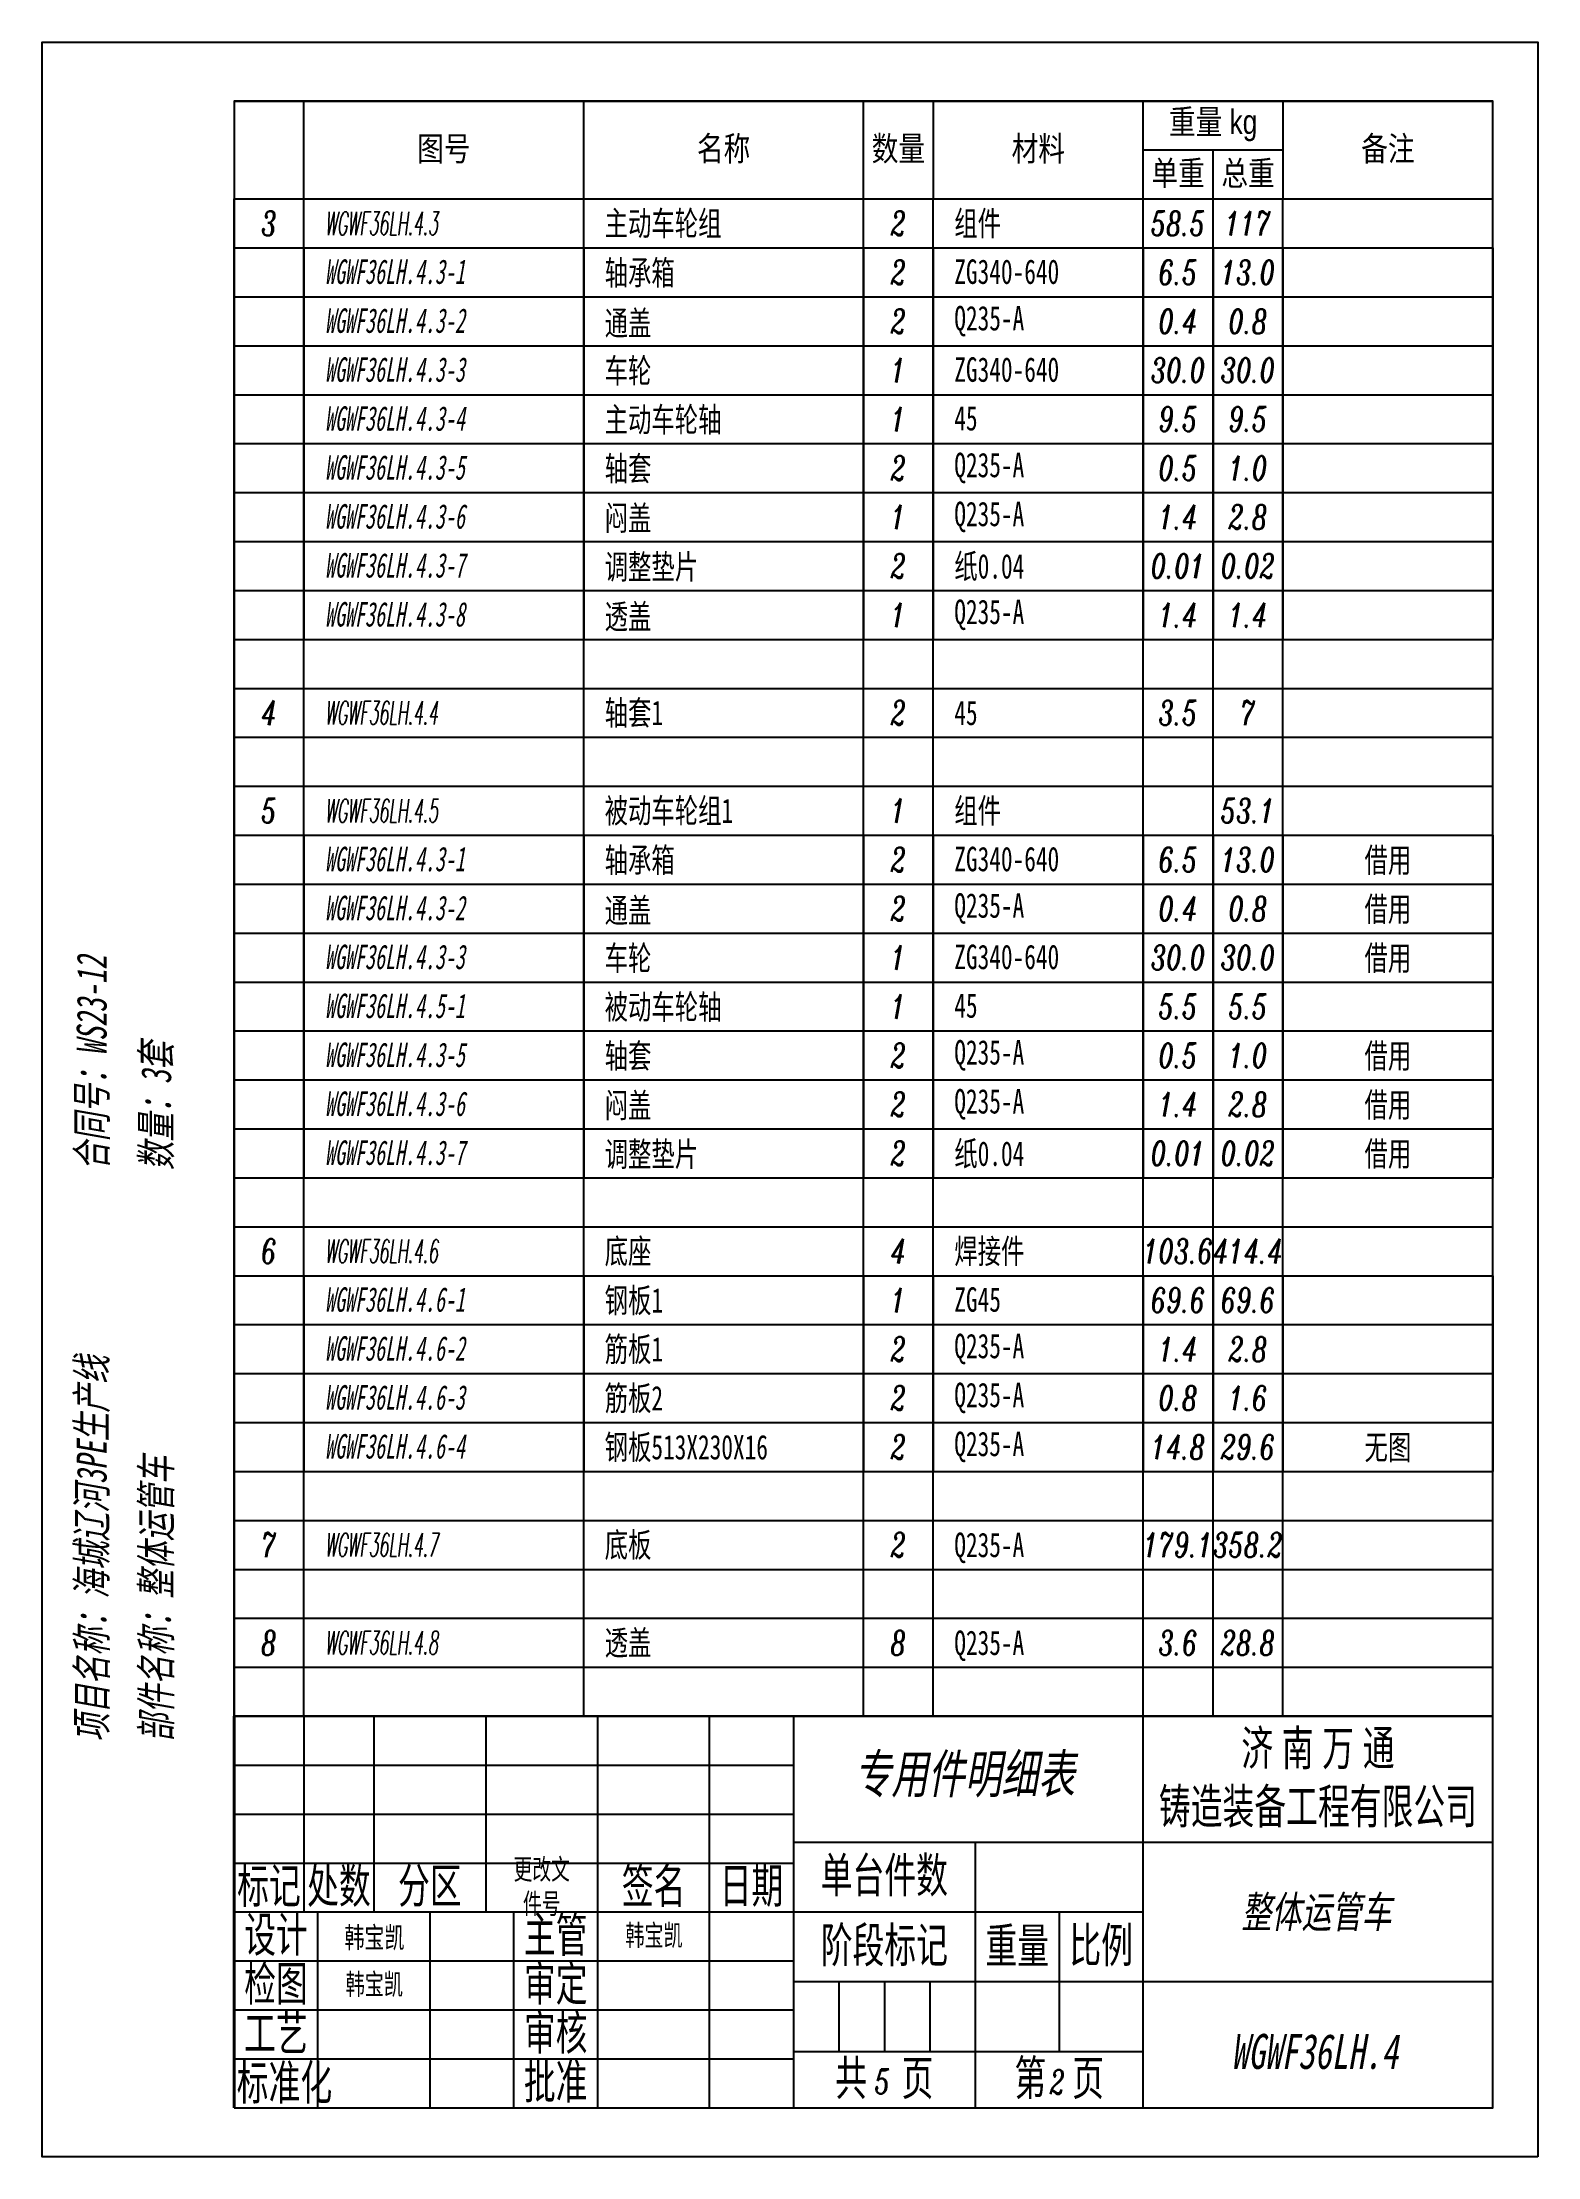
# Model space of a CAD drawing. Header units: millimetres. Extents: x 1029685 to 2160558, y -612394 to -232818.
# Drawn here: x 1032679 to 1035673, y -237051 to -232818 of the extents above; entities that cross this region are included whole.
import ezdxf
from ezdxf.enums import TextEntityAlignment as Align

# ---------------------------------------------------------------- set-up
doc = ezdxf.new("R2010")
doc.units = ezdxf.units.MM
doc.header["$LTSCALE"] = 5
doc.layers.add('标注层', color=3, linetype='Continuous')
doc.layers.add('细实线', color=4, linetype='Continuous')
doc.layers.add('粗实线', color=7, linetype='Continuous', lineweight=40)
doc.styles.add('CHINESE-3', font='', dxfattribs={"width": 0.8})
doc.styles.add('文字', font='', dxfattribs={"width": 0.7, "oblique": 10})
doc.styles.add('标准', font='', dxfattribs={"width": 0.667})
doc.styles.add('标注', font='italic.shx', dxfattribs={"width": 0.7})
doc.styles.get('CHINESE-3').set_extended_font_data('SimSun')
doc.styles.get('文字').set_extended_font_data('SimSun')
doc.styles.get('标准').set_extended_font_data('FangSong_GB2312')

msp = doc.modelspace()

# ---------------------------------------------------------------- texts
at = {"layer": '标注层', "insert": (1032747.7, -236220.2), "char_height": 89.039, "width": 3739.89, "attachment_point": 1, "rotation": 90, "style": '文字'}
msp.add_mtext('{\\H0.6739x;项目名称：海城辽河3PE生产线             合同号：WS23-12\\P部件名称：整体运管车                    数量：3套    }\u3000\u3000\u3000', dxfattribs=at)

# ---------------------------------------------------------------- blocks, each defined once
blk = doc.blocks.new('44')
at = {"layer": '细实线'}
for p, q in [((658445.7, -179696.7), (662045.7, -179696.7)), ((658445.7, -179696.7), (658445.7, -179976.7)), ((658645.7, -179976.7), (658645.7, -179696.7)), ((659445.7, -179976.7), (659445.7, -179696.7)), ((660245.7, -179976.7), (660245.7, -179696.7)), ((660445.7, -179976.7), (660445.7, -179696.7)), ((661045.7, -179976.7), (661045.7, -179696.7)), ((661445.7, -179976.7), (661445.7, -179696.7)), ((661045.7, -179836.7), (661445.7, -179836.7)), ((661245.7, -179976.7), (661245.7, -179836.7)), ((658445.7, -179976.7), (662045.7, -179976.7))]:
    blk.add_line(p, q, dxfattribs=at)
at = {"layer": '细实线', "char_height": 70, "width": 800, "attachment_point": 5, "style": 'CHINESE-3'}
for s, insert in [('{\\fￋￎￌﾣﾤ|b0|i0|c134|p2;重量 kg}', (661245.7, -179766.7)), ('{\\fￋￎￌﾣﾤ|b0|i0|c134|p2;图号}', (659045.7, -179836.7)), ('{\\fￋￎￌﾣﾤ|b0|i0|c134|p2;名称}', (659845.7, -179836.7)), ('{\\fￋￎￌﾣﾤ|b0|i0|c134|p2;数量}', (660345.7, -179836.7)), ('{\\fￋￎￌﾣﾤ|b0|i0|c134|p2;材料}', (660745.7, -179836.7)), ('{\\fￋￎￌﾣﾤ|b0|i0|c134|p2;备注}', (661745.7, -179836.7)), ('{\\fￋￎￌﾣﾤ|b0|i0|c134|p2;单重}', (661145.7, -179906.7)), ('{\\fￋￎￌﾣﾤ|b0|i0|c134|p2;总重}', (661345.7, -179906.7))]:
    blk.add_mtext(s, dxfattribs=dict(at, insert=insert))
blk = doc.blocks.new('图栏')
at = {"layer": '粗实线'}
blk.add_line((-180, 56), (-180, 0), dxfattribs=at)
at = {"layer": '细实线'}
for p, q in [((0, 56), (-180, 56)), ((-170, 56), (-170, 28)), ((-160, 56), (-160, 28)), ((-144, 56), (-144, 28)), ((-128, 56), (-128, 0)), ((-112, 0), (-112, 56)), ((-100, 56), (-100, 0)), ((-50, 0), (-50, 56)), ((-180, 49), (-100, 49)), ((-180, 42), (-100, 42)), ((-100, 38), (0, 38)), ((-74, 38), (-74, 0)), ((-180, 35), (-100, 35)), ((-180, 28), (-50, 28)), ((-168, 0), (-168, 28)), ((-152, 28), (-152, 0)), ((-140, 0), (-140, 28)), ((-62, 28), (-62, 8)), ((-180, 21), (-100, 21)), ((0, 18), (-100, 18)), ((-93.5, 18), (-93.5, 8)), ((-87, 18), (-87, 8)), ((-80.5, 18), (-80.5, 8)), ((-180, 14), (-100, 14)), ((-180, 7), (-100, 7)), ((-50, 8), (-100, 8)), ((-50, 0), (-50, 9))]:
    blk.add_line(p, q, dxfattribs=at)
at = {"layer": '细实线', "attachment_point": 5, "style": '标准'}
for s, insert, char_height, width in [('济{\\f\uffbfﾬￌﾣﾤ_GB2312|b0|i0|c134|p49; }南{\\f\uffbfﾬￌﾣﾤ_GB2312|b0|i0|c134|p49; }万{\\f\uffbfﾬￌﾣﾤ_GB2312|b0|i0|c134|p49; }通{\\f\uffbfﾬￌﾣﾤ_GB2312|b0|i0|c134|p49;\\P}铸造装备工程有限公司', (-25, 47), 5, 50), ('{\\f\uffbfﾬￌﾣﾤ_GB2312|b0|i0|c134|p49;单台件数}', (-87, 33), 5, 26), ('{\\f\uffbfﾬￌﾣﾤ_GB2312|b0|i0|c134|p49;标记}', (-175, 31.5), 5, 10), ('{\\f\uffbfﾬￌﾣﾤ_GB2312|b0|i0|c134|p49;处数}', (-165, 31.5), 5, 10), ('{\\f\uffbfﾬￌﾣﾤ_GB2312|b0|i0|c134|p49;分区}', (-152, 31.5), 5, 10), ('{\\fSimSun|b0|i0|c134|p2;更改文件号}', (-136, 31.5), 2.9493, 10), ('{\\f\uffbfﾬￌﾣﾤ_GB2312|b0|i0|c134|p49;签名}', (-120, 31.5), 5, 10), ('{\\f\uffbfﾬￌﾣﾤ_GB2312|b0|i0|c134|p49;日期}', (-106, 31.5), 5, 10), ('{\\f\uffbfﾬￌﾣﾤ_GB2312|b0|i0|c134|p49;设计}', (-174, 24.5), 5, 10), ('{\\f\uffbfﾬￌﾣﾤ_GB2312|b0|i0|c134|p49;主管}', (-134, 24.5), 5, 10), ('{\\fSimSun|b0|i0|c134|p2;韩宝凯}', (-119.94, 24.5), 3, 10), ('{\\f\uffbfﾬￌﾣﾤ_GB2312|b0|i0|c134|p49;阶段标记}', (-87, 23), 5, 26), ('{\\f\uffbfﾬￌﾣﾤ_GB2312|b0|i0|c134|p49;重量}', (-68, 23), 5, 12), ('{\\f\uffbfﾬￌﾣﾤ_GB2312|b0|i0|c134|p49;比例}', (-56, 23), 5, 12), ('{\\f\uffbfﾬￌﾣﾤ_GB2312|b0|i0|c134|p49;检图}', (-174, 17.5), 5, 10), ('{\\fSimSun|b0|i0|c134|p2;韩宝凯}', (-159.94, 17.5), 3, 10), ('{\\f\uffbfﾬￌﾣﾤ_GB2312|b0|i0|c134|p49;审定}', (-134, 17.5), 5, 10), ('{\\f\uffbfﾬￌﾣﾤ_GB2312|b0|i0|c134|p49;工艺}', (-174, 10.5), 5, 16), ('{\\f\uffbfﾬￌﾣﾤ_GB2312|b0|i0|c134|p49;审核}', (-134, 10.5), 5, 10), ('标准化', (-172.79, 3.35), 5, 16.875), ('{\\f\uffbfﾬￌﾣﾤ_GB2312|b0|i0|c134|p49;批准}', (-134, 3.5), 5, 10), ('{\\f\uffbfﾬￌﾣﾤ_GB2312|b0|i0|c134|p49;共    页}', (-87, 4), 5, 26), ('{\\f\uffbfﾬￌﾣﾤ_GB2312|b0|i0|c134|p49;第   页}', (-62, 4), 5, 24)]:
    blk.add_mtext(s, dxfattribs=dict(at, insert=insert, char_height=char_height, width=width))
at = {"layer": '细实线', "style": '标准', "width": 0.667, "flags": 8}
blk.add_attdef('材料', (-93.31, 44.19), '', height=5, dxfattribs=at)
for tag, p in [('Q', (-75.49, 47.76)), ('M', (-62, 32.74)), ('名称', (-25.19, 28)), ('姓名', (-159.93, 24.36)), ('DATA', (-146.06, 24.09)), ('姓名', (-159.93, 17.36)), ('DATA', (-146.06, 17.09)), ('KG', (-68.19, 13.73)), ('Y', (-55.74, 13.18)), ('姓名', (-119.93, 10.36)), ('DATA', (-106.06, 10.09)), ('N', (-25.47, 8.06)), ('姓名', (-119.93, 3.36)), ('Z', (-87.28, 3.77)), ('X', (-62.27, 3.67)), ('DATA', (-106.06, 3.09))]:
    blk.add_attdef(tag, text='', height=5, dxfattribs=at).set_placement(p, align=Align.MIDDLE_CENTER)
blk = doc.blocks.new('明细表')
for p, q in [((0, 7), (180, 7)), ((0, 0), (0, 7)), ((10, 0), (10, 7)), ((50, 0), (50, 7)), ((90, 0), (90, 7)), ((100, 0), (100, 7)), ((130, 0), (130, 7)), ((140, 0), (140, 7)), ((150, 0), (150, 7)), ((180, 0), (180, 7)), ((0, 0), (180, 0))]:
    blk.add_line(p, q)
at = {"width": 0.7, "flags": 8}
for tag, style, p in [('1', '标注', (5, 3.5)), ('4', '标注', (95, 3.5)), ('6', '标注', (135, 3.5)), ('7', '标注', (145, 3.5)), ('8', '文字', (165, 3.5))]:
    blk.add_attdef(tag, text='', height=3.5, dxfattribs=dict(at, style=style)).set_placement(p, align=Align.MIDDLE_CENTER)
at = {"color": 141, "flags": 8}
for tag, style, width, p in [('2', '标注', 0.6, (13, 3.5)), ('3', '文字', 0.7, (53, 3.5)), ('5', '标注', 0.7, (103, 3.5))]:
    blk.add_attdef(tag, text='', height=3.5, dxfattribs=dict(at, style=style, width=width)).set_placement(p, align=Align.MIDDLE_LEFT)

# ---------------------------------------------------------------- linework, layer by layer
at = {"layer": '细实线'}
msp.add_line((1033062.7, -233131.4), (1035582.7, -233131.4), dxfattribs=at)
for points in [[(1035672.6, -237051.4), (1032678.9, -237051.4), (1032678.9, -232817.8), (1035672.6, -232817.8)], [(1033062.7, -236953.4), (1035582.7, -236953.4), (1035582.7, -232935.4), (1033062.7, -232935.4), (1033062.7, -236953.4)]]:
    msp.add_lwpolyline(points, close=True, dxfattribs=at)

# ---------------------------------------------------------------- block references
at = {"layer": '标注层'}
ref = msp.add_blockref('明细表', (1033062.7, -233229.4), dxfattribs=dict(at, xscale=-14, yscale=14, zscale=14, rotation=180))
ref.add_attrib('2', 'WGWF36LH.4.3-1', dxfattribs={"layer": '0', "color": 141, "height": 49, "style": '文字', "oblique": 10, "width": 0.6, "flags": 8}).set_placement((1033244.7, -233277.1), align=Align.MIDDLE_LEFT)
ref.add_attrib('3', '轴承箱', dxfattribs={"layer": '0', "color": 141, "height": 49, "style": '文字', "width": 0.7, "flags": 8}).set_placement((1033804.7, -233279.3), align=Align.MIDDLE_LEFT)
ref.add_attrib('4', '2', dxfattribs={"layer": '0', "height": 49, "style": '标注', "width": 0.7, "flags": 8}).set_placement((1034392.7, -233278.4), align=Align.MIDDLE_CENTER)
ref.add_attrib('5', 'ZG340-640', dxfattribs={"layer": '0', "color": 141, "height": 49, "style": '文字', "width": 0.7, "flags": 8}).set_placement((1034504.7, -233277.1), align=Align.MIDDLE_LEFT)
ref.add_attrib('6', '6.5', dxfattribs={"layer": '0', "height": 49, "style": '标注', "width": 0.7, "flags": 8}).set_placement((1034952.7, -233278.4), align=Align.MIDDLE_CENTER)
ref.add_attrib('7', '13.0', dxfattribs={"layer": '0', "height": 49, "style": '标注', "width": 0.7, "flags": 8}).set_placement((1035092.7, -233278.4), align=Align.MIDDLE_CENTER)
ref = msp.add_blockref('明细表', (1033062.7, -233327.4), dxfattribs=dict(at, xscale=-14, yscale=14, zscale=14, rotation=180))
ref.add_attrib('2', 'WGWF36LH.4.3-2', dxfattribs={"layer": '0', "color": 141, "height": 49, "style": '文字', "oblique": 10, "width": 0.6, "flags": 8}).set_placement((1033244.7, -233375.1), align=Align.MIDDLE_LEFT)
ref.add_attrib('3', '通盖', dxfattribs={"layer": '0', "color": 141, "height": 49, "style": '文字', "width": 0.7, "flags": 8}).set_placement((1033804.7, -233380.2), align=Align.MIDDLE_LEFT)
ref.add_attrib('4', '2', dxfattribs={"layer": '0', "height": 49, "style": '标注', "width": 0.7, "flags": 8}).set_placement((1034392.7, -233376.4), align=Align.MIDDLE_CENTER)
ref.add_attrib('5', 'Q235-A', dxfattribs={"layer": '0', "color": 141, "height": 49, "style": '文字', "width": 0.7, "flags": 8}).set_placement((1034504.7, -233370.2), align=Align.MIDDLE_LEFT)
ref.add_attrib('6', '0.4', dxfattribs={"layer": '0', "height": 49, "style": '标注', "width": 0.7, "flags": 8}).set_placement((1034952.7, -233376.4), align=Align.MIDDLE_CENTER)
ref.add_attrib('7', '0.8', dxfattribs={"layer": '0', "height": 49, "style": '标注', "width": 0.7, "flags": 8}).set_placement((1035092.7, -233376.4), align=Align.MIDDLE_CENTER)
ref = msp.add_blockref('明细表', (1033062.7, -233425.4), dxfattribs=dict(at, xscale=-14, yscale=14, zscale=14, rotation=180))
ref.add_attrib('2', 'WGWF36LH.4.3-3', dxfattribs={"layer": '0', "color": 141, "height": 49, "style": '文字', "oblique": 10, "width": 0.6, "flags": 8}).set_placement((1033244.7, -233473.1), align=Align.MIDDLE_LEFT)
ref.add_attrib('3', '车轮', dxfattribs={"layer": '0', "color": 141, "height": 49, "style": '文字', "width": 0.7, "flags": 8}).set_placement((1033804.7, -233475.5), align=Align.MIDDLE_LEFT)
ref.add_attrib('4', '1', dxfattribs={"layer": '0', "height": 49, "style": '标注', "width": 0.7, "flags": 8}).set_placement((1034392.7, -233474.4), align=Align.MIDDLE_CENTER)
ref.add_attrib('5', 'ZG340-640', dxfattribs={"layer": '0', "color": 141, "height": 49, "style": '文字', "width": 0.7, "flags": 8}).set_placement((1034504.7, -233473.1), align=Align.MIDDLE_LEFT)
ref.add_attrib('6', '30.0', dxfattribs={"layer": '0', "height": 49, "style": '标注', "width": 0.7, "flags": 8}).set_placement((1034952.7, -233474.4), align=Align.MIDDLE_CENTER)
ref.add_attrib('7', '30.0', dxfattribs={"layer": '0', "height": 49, "style": '标注', "width": 0.7, "flags": 8}).set_placement((1035092.7, -233474.4), align=Align.MIDDLE_CENTER)
ref = msp.add_blockref('明细表', (1033062.7, -233523.4), dxfattribs=dict(at, xscale=-14, yscale=14, zscale=14, rotation=180))
ref.add_attrib('2', 'WGWF36LH.4.3-4', dxfattribs={"layer": '0', "color": 141, "height": 49, "style": '文字', "oblique": 10, "width": 0.6, "flags": 8}).set_placement((1033244.7, -233571.1), align=Align.MIDDLE_LEFT)
ref.add_attrib('3', '主动车轮轴', dxfattribs={"layer": '0', "color": 141, "height": 49, "style": '文字', "width": 0.7, "flags": 8}).set_placement((1033804.7, -233573.3), align=Align.MIDDLE_LEFT)
ref.add_attrib('4', '1', dxfattribs={"layer": '0', "height": 49, "style": '标注', "width": 0.7, "flags": 8}).set_placement((1034392.7, -233572.4), align=Align.MIDDLE_CENTER)
ref.add_attrib('5', '45', dxfattribs={"layer": '0', "color": 141, "height": 49, "style": '文字', "width": 0.7, "flags": 8}).set_placement((1034504.7, -233570.5), align=Align.MIDDLE_LEFT)
ref.add_attrib('6', '9.5', dxfattribs={"layer": '0', "height": 49, "style": '标注', "width": 0.7, "flags": 8}).set_placement((1034952.7, -233572.4), align=Align.MIDDLE_CENTER)
ref.add_attrib('7', '9.5', dxfattribs={"layer": '0', "height": 49, "style": '标注', "width": 0.7, "flags": 8}).set_placement((1035092.7, -233572.4), align=Align.MIDDLE_CENTER)
ref = msp.add_blockref('明细表', (1033062.7, -233621.4), dxfattribs=dict(at, xscale=-14, yscale=14, zscale=14, rotation=180))
ref.add_attrib('2', 'WGWF36LH.4.3-5', dxfattribs={"layer": '0', "color": 141, "height": 49, "style": '文字', "oblique": 10, "width": 0.6, "flags": 8}).set_placement((1033244.7, -233669.1), align=Align.MIDDLE_LEFT)
ref.add_attrib('3', '轴套', dxfattribs={"layer": '0', "color": 141, "height": 49, "style": '文字', "width": 0.7, "flags": 8}).set_placement((1033804.7, -233671.3), align=Align.MIDDLE_LEFT)
ref.add_attrib('4', '2', dxfattribs={"layer": '0', "height": 49, "style": '标注', "width": 0.7, "flags": 8}).set_placement((1034392.7, -233670.4), align=Align.MIDDLE_CENTER)
ref.add_attrib('5', 'Q235-A', dxfattribs={"layer": '0', "color": 141, "height": 49, "style": '文字', "width": 0.7, "flags": 8}).set_placement((1034504.7, -233664.2), align=Align.MIDDLE_LEFT)
ref.add_attrib('6', '0.5', dxfattribs={"layer": '0', "height": 49, "style": '标注', "width": 0.7, "flags": 8}).set_placement((1034952.7, -233670.4), align=Align.MIDDLE_CENTER)
ref.add_attrib('7', '1.0', dxfattribs={"layer": '0', "height": 49, "style": '标注', "width": 0.7, "flags": 8}).set_placement((1035092.7, -233670.4), align=Align.MIDDLE_CENTER)
ref = msp.add_blockref('明细表', (1033062.7, -233719.4), dxfattribs=dict(at, xscale=-14, yscale=14, zscale=14, rotation=180))
ref.add_attrib('2', 'WGWF36LH.4.3-6', dxfattribs={"layer": '0', "color": 141, "height": 49, "style": '文字', "oblique": 10, "width": 0.6, "flags": 8}).set_placement((1033244.7, -233767.1), align=Align.MIDDLE_LEFT)
ref.add_attrib('3', '闷盖', dxfattribs={"layer": '0', "color": 141, "height": 49, "style": '文字', "width": 0.7, "flags": 8}).set_placement((1033804.7, -233770.6), align=Align.MIDDLE_LEFT)
ref.add_attrib('4', '1', dxfattribs={"layer": '0', "height": 49, "style": '标注', "width": 0.7, "flags": 8}).set_placement((1034392.7, -233768.4), align=Align.MIDDLE_CENTER)
ref.add_attrib('5', 'Q235-A', dxfattribs={"layer": '0', "color": 141, "height": 49, "style": '文字', "width": 0.7, "flags": 8}).set_placement((1034504.7, -233762.2), align=Align.MIDDLE_LEFT)
ref.add_attrib('6', '1.4', dxfattribs={"layer": '0', "height": 49, "style": '标注', "width": 0.7, "flags": 8}).set_placement((1034952.7, -233768.4), align=Align.MIDDLE_CENTER)
ref.add_attrib('7', '2.8', dxfattribs={"layer": '0', "height": 49, "style": '标注', "width": 0.7, "flags": 8}).set_placement((1035092.7, -233768.4), align=Align.MIDDLE_CENTER)
ref = msp.add_blockref('明细表', (1033062.7, -233817.4), dxfattribs=dict(at, xscale=-14, yscale=14, zscale=14, rotation=180))
ref.add_attrib('2', 'WGWF36LH.4.3-7', dxfattribs={"layer": '0', "color": 141, "height": 49, "style": '文字', "oblique": 10, "width": 0.6, "flags": 8}).set_placement((1033244.7, -233865.1), align=Align.MIDDLE_LEFT)
ref.add_attrib('3', '调整垫片', dxfattribs={"layer": '0', "color": 141, "height": 49, "style": '文字', "width": 0.7, "flags": 8}).set_placement((1033804.7, -233868.1), align=Align.MIDDLE_LEFT)
ref.add_attrib('4', '2', dxfattribs={"layer": '0', "height": 49, "style": '标注', "width": 0.7, "flags": 8}).set_placement((1034392.7, -233866.4), align=Align.MIDDLE_CENTER)
ref.add_attrib('5', '纸0.04', dxfattribs={"layer": '0', "color": 141, "height": 49, "style": '文字', "width": 0.7, "flags": 8}).set_placement((1034504.7, -233867), align=Align.MIDDLE_LEFT)
ref.add_attrib('6', '0.01', dxfattribs={"layer": '0', "height": 49, "style": '标注', "width": 0.7, "flags": 8}).set_placement((1034952.7, -233866.4), align=Align.MIDDLE_CENTER)
ref.add_attrib('7', '0.02', dxfattribs={"layer": '0', "height": 49, "style": '标注', "width": 0.7, "flags": 8}).set_placement((1035092.7, -233866.4), align=Align.MIDDLE_CENTER)
ref = msp.add_blockref('明细表', (1033062.7, -233915.4), dxfattribs=dict(at, xscale=-14, yscale=14, zscale=14, rotation=180))
ref.add_attrib('2', 'WGWF36LH.4.3-8', dxfattribs={"layer": '0', "color": 141, "height": 49, "style": '文字', "oblique": 10, "width": 0.6, "flags": 8}).set_placement((1033244.7, -233963.1), align=Align.MIDDLE_LEFT)
ref.add_attrib('3', '透盖', dxfattribs={"layer": '0', "color": 141, "height": 49, "style": '文字', "width": 0.7, "flags": 8}).set_placement((1033804.7, -233967.7), align=Align.MIDDLE_LEFT)
ref.add_attrib('4', '1', dxfattribs={"layer": '0', "height": 49, "style": '标注', "width": 0.7, "flags": 8}).set_placement((1034392.7, -233964.4), align=Align.MIDDLE_CENTER)
ref.add_attrib('5', 'Q235-A', dxfattribs={"layer": '0', "color": 141, "height": 49, "style": '文字', "width": 0.7, "flags": 8}).set_placement((1034504.7, -233958.2), align=Align.MIDDLE_LEFT)
ref.add_attrib('6', '1.4', dxfattribs={"layer": '0', "height": 49, "style": '标注', "width": 0.7, "flags": 8}).set_placement((1034952.7, -233964.4), align=Align.MIDDLE_CENTER)
ref.add_attrib('7', '1.4', dxfattribs={"layer": '0', "height": 49, "style": '标注', "width": 0.7, "flags": 8}).set_placement((1035092.7, -233964.4), align=Align.MIDDLE_CENTER)
ref = msp.add_blockref('明细表', (1033062.7, -234405.4), dxfattribs=dict(at, xscale=-14, yscale=14, zscale=14, rotation=180))
ref.add_attrib('2', 'WGWF36LH.4.3-1', dxfattribs={"layer": '0', "color": 141, "height": 49, "rotation": 360, "style": '文字', "oblique": 10, "width": 0.6, "flags": 8}).set_placement((1033244.7, -234453.1), align=Align.MIDDLE_LEFT)
ref.add_attrib('3', '轴承箱', dxfattribs={"layer": '0', "color": 141, "height": 49, "rotation": 360, "style": '文字', "width": 0.7, "flags": 8}).set_placement((1033804.7, -234455.3), align=Align.MIDDLE_LEFT)
ref.add_attrib('4', '2', dxfattribs={"layer": '0', "height": 49, "rotation": 360, "style": '标注', "width": 0.7, "flags": 8}).set_placement((1034392.7, -234454.4), align=Align.MIDDLE_CENTER)
ref.add_attrib('5', 'ZG340-640', dxfattribs={"layer": '0', "color": 141, "height": 49, "rotation": 360, "style": '文字', "width": 0.7, "flags": 8}).set_placement((1034504.7, -234453.1), align=Align.MIDDLE_LEFT)
ref.add_attrib('6', '6.5', dxfattribs={"layer": '0', "height": 49, "rotation": 360, "style": '标注', "width": 0.7, "flags": 8}).set_placement((1034952.7, -234454.4), align=Align.MIDDLE_CENTER)
ref.add_attrib('7', '13.0', dxfattribs={"layer": '0', "height": 49, "rotation": 360, "style": '标注', "width": 0.7, "flags": 8}).set_placement((1035092.7, -234454.4), align=Align.MIDDLE_CENTER)
ref.add_attrib('8', '借用', dxfattribs={"layer": '0', "height": 49, "rotation": 360, "style": '文字', "width": 0.7, "flags": 8}).set_placement((1035372.7, -234455.3), align=Align.MIDDLE_CENTER)
ref = msp.add_blockref('明细表', (1033062.7, -234503.4), dxfattribs=dict(at, xscale=-14, yscale=14, zscale=14, rotation=180))
ref.add_attrib('2', 'WGWF36LH.4.3-2', dxfattribs={"layer": '0', "color": 141, "height": 49, "rotation": 360, "style": '文字', "oblique": 10, "width": 0.6, "flags": 8}).set_placement((1033244.7, -234551.1), align=Align.MIDDLE_LEFT)
ref.add_attrib('3', '通盖', dxfattribs={"layer": '0', "color": 141, "height": 49, "rotation": 360, "style": '文字', "width": 0.7, "flags": 8}).set_placement((1033804.7, -234556.2), align=Align.MIDDLE_LEFT)
ref.add_attrib('4', '2', dxfattribs={"layer": '0', "height": 49, "rotation": 360, "style": '标注', "width": 0.7, "flags": 8}).set_placement((1034392.7, -234552.4), align=Align.MIDDLE_CENTER)
ref.add_attrib('5', 'Q235-A', dxfattribs={"layer": '0', "color": 141, "height": 49, "rotation": 360, "style": '文字', "width": 0.7, "flags": 8}).set_placement((1034504.7, -234546.2), align=Align.MIDDLE_LEFT)
ref.add_attrib('6', '0.4', dxfattribs={"layer": '0', "height": 49, "rotation": 360, "style": '标注', "width": 0.7, "flags": 8}).set_placement((1034952.7, -234552.4), align=Align.MIDDLE_CENTER)
ref.add_attrib('7', '0.8', dxfattribs={"layer": '0', "height": 49, "rotation": 360, "style": '标注', "width": 0.7, "flags": 8}).set_placement((1035092.7, -234552.4), align=Align.MIDDLE_CENTER)
ref.add_attrib('8', '借用', dxfattribs={"layer": '0', "height": 49, "rotation": 360, "style": '文字', "width": 0.7, "flags": 8}).set_placement((1035372.7, -234553.3), align=Align.MIDDLE_CENTER)
ref = msp.add_blockref('明细表', (1033062.7, -234601.4), dxfattribs=dict(at, xscale=-14, yscale=14, zscale=14, rotation=180))
ref.add_attrib('2', 'WGWF36LH.4.3-3', dxfattribs={"layer": '0', "color": 141, "height": 49, "rotation": 360, "style": '文字', "oblique": 10, "width": 0.6, "flags": 8}).set_placement((1033244.7, -234649.1), align=Align.MIDDLE_LEFT)
ref.add_attrib('3', '车轮', dxfattribs={"layer": '0', "color": 141, "height": 49, "rotation": 360, "style": '文字', "width": 0.7, "flags": 8}).set_placement((1033804.7, -234651.5), align=Align.MIDDLE_LEFT)
ref.add_attrib('4', '1', dxfattribs={"layer": '0', "height": 49, "rotation": 360, "style": '标注', "width": 0.7, "flags": 8}).set_placement((1034392.7, -234650.4), align=Align.MIDDLE_CENTER)
ref.add_attrib('5', 'ZG340-640', dxfattribs={"layer": '0', "color": 141, "height": 49, "rotation": 360, "style": '文字', "width": 0.7, "flags": 8}).set_placement((1034504.7, -234649.1), align=Align.MIDDLE_LEFT)
ref.add_attrib('6', '30.0', dxfattribs={"layer": '0', "height": 49, "rotation": 360, "style": '标注', "width": 0.7, "flags": 8}).set_placement((1034952.7, -234650.4), align=Align.MIDDLE_CENTER)
ref.add_attrib('7', '30.0', dxfattribs={"layer": '0', "height": 49, "rotation": 360, "style": '标注', "width": 0.7, "flags": 8}).set_placement((1035092.7, -234650.4), align=Align.MIDDLE_CENTER)
ref.add_attrib('8', '借用', dxfattribs={"layer": '0', "height": 49, "rotation": 360, "style": '文字', "width": 0.7, "flags": 8}).set_placement((1035372.7, -234651.3), align=Align.MIDDLE_CENTER)
ref = msp.add_blockref('明细表', (1033062.7, -234699.4), dxfattribs=dict(at, xscale=-14, yscale=14, zscale=14, rotation=180))
ref.add_attrib('2', 'WGWF36LH.4.5-1', dxfattribs={"layer": '0', "color": 141, "height": 49, "rotation": 360, "style": '文字', "oblique": 10, "width": 0.6, "flags": 8}).set_placement((1033244.7, -234747.1), align=Align.MIDDLE_LEFT)
ref.add_attrib('3', '被动车轮轴', dxfattribs={"layer": '0', "color": 141, "height": 49, "rotation": 360, "style": '文字', "width": 0.7, "flags": 8}).set_placement((1033804.7, -234749.3), align=Align.MIDDLE_LEFT)
ref.add_attrib('4', '1', dxfattribs={"layer": '0', "height": 49, "rotation": 360, "style": '标注', "width": 0.7, "flags": 8}).set_placement((1034392.7, -234748.4), align=Align.MIDDLE_CENTER)
ref.add_attrib('5', '45', dxfattribs={"layer": '0', "color": 141, "height": 49, "rotation": 360, "style": '文字', "width": 0.7, "flags": 8}).set_placement((1034504.7, -234746.5), align=Align.MIDDLE_LEFT)
ref.add_attrib('6', '5.5', dxfattribs={"layer": '0', "height": 49, "rotation": 360, "style": '标注', "width": 0.7, "flags": 8}).set_placement((1034952.7, -234748.4), align=Align.MIDDLE_CENTER)
ref.add_attrib('7', '5.5', dxfattribs={"layer": '0', "height": 49, "rotation": 360, "style": '标注', "width": 0.7, "flags": 8}).set_placement((1035092.7, -234748.4), align=Align.MIDDLE_CENTER)
ref = msp.add_blockref('明细表', (1033062.7, -234797.4), dxfattribs=dict(at, xscale=-14, yscale=14, zscale=14, rotation=180))
ref.add_attrib('2', 'WGWF36LH.4.3-5', dxfattribs={"layer": '0', "color": 141, "height": 49, "rotation": 360, "style": '文字', "oblique": 10, "width": 0.6, "flags": 8}).set_placement((1033244.7, -234845.1), align=Align.MIDDLE_LEFT)
ref.add_attrib('3', '轴套', dxfattribs={"layer": '0', "color": 141, "height": 49, "rotation": 360, "style": '文字', "width": 0.7, "flags": 8}).set_placement((1033804.7, -234847.3), align=Align.MIDDLE_LEFT)
ref.add_attrib('4', '2', dxfattribs={"layer": '0', "height": 49, "rotation": 360, "style": '标注', "width": 0.7, "flags": 8}).set_placement((1034392.7, -234846.4), align=Align.MIDDLE_CENTER)
ref.add_attrib('5', 'Q235-A', dxfattribs={"layer": '0', "color": 141, "height": 49, "rotation": 360, "style": '文字', "width": 0.7, "flags": 8}).set_placement((1034504.7, -234840.2), align=Align.MIDDLE_LEFT)
ref.add_attrib('6', '0.5', dxfattribs={"layer": '0', "height": 49, "rotation": 360, "style": '标注', "width": 0.7, "flags": 8}).set_placement((1034952.7, -234846.4), align=Align.MIDDLE_CENTER)
ref.add_attrib('7', '1.0', dxfattribs={"layer": '0', "height": 49, "rotation": 360, "style": '标注', "width": 0.7, "flags": 8}).set_placement((1035092.7, -234846.4), align=Align.MIDDLE_CENTER)
ref.add_attrib('8', '借用', dxfattribs={"layer": '0', "height": 49, "rotation": 360, "style": '文字', "width": 0.7, "flags": 8}).set_placement((1035372.7, -234847.3), align=Align.MIDDLE_CENTER)
ref = msp.add_blockref('明细表', (1033062.7, -234895.4), dxfattribs=dict(at, xscale=-14, yscale=14, zscale=14, rotation=180))
ref.add_attrib('2', 'WGWF36LH.4.3-6', dxfattribs={"layer": '0', "color": 141, "height": 49, "rotation": 360, "style": '文字', "oblique": 10, "width": 0.6, "flags": 8}).set_placement((1033244.7, -234943.1), align=Align.MIDDLE_LEFT)
ref.add_attrib('3', '闷盖', dxfattribs={"layer": '0', "color": 141, "height": 49, "rotation": 360, "style": '文字', "width": 0.7, "flags": 8}).set_placement((1033804.7, -234946.6), align=Align.MIDDLE_LEFT)
ref.add_attrib('4', '2', dxfattribs={"layer": '0', "height": 49, "rotation": 360, "style": '标注', "width": 0.7, "flags": 8}).set_placement((1034392.7, -234944.4), align=Align.MIDDLE_CENTER)
ref.add_attrib('5', 'Q235-A', dxfattribs={"layer": '0', "color": 141, "height": 49, "rotation": 360, "style": '文字', "width": 0.7, "flags": 8}).set_placement((1034504.7, -234938.2), align=Align.MIDDLE_LEFT)
ref.add_attrib('6', '1.4', dxfattribs={"layer": '0', "height": 49, "rotation": 360, "style": '标注', "width": 0.7, "flags": 8}).set_placement((1034952.7, -234944.4), align=Align.MIDDLE_CENTER)
ref.add_attrib('7', '2.8', dxfattribs={"layer": '0', "height": 49, "rotation": 360, "style": '标注', "width": 0.7, "flags": 8}).set_placement((1035092.7, -234944.4), align=Align.MIDDLE_CENTER)
ref.add_attrib('8', '借用', dxfattribs={"layer": '0', "height": 49, "rotation": 360, "style": '文字', "width": 0.7, "flags": 8}).set_placement((1035372.7, -234945.3), align=Align.MIDDLE_CENTER)
ref = msp.add_blockref('明细表', (1033062.7, -234993.4), dxfattribs=dict(at, xscale=-14, yscale=14, zscale=14, rotation=180))
ref.add_attrib('2', 'WGWF36LH.4.3-7', dxfattribs={"layer": '0', "color": 141, "height": 49, "rotation": 360, "style": '文字', "oblique": 10, "width": 0.6, "flags": 8}).set_placement((1033244.7, -235041.1), align=Align.MIDDLE_LEFT)
ref.add_attrib('3', '调整垫片', dxfattribs={"layer": '0', "color": 141, "height": 49, "rotation": 360, "style": '文字', "width": 0.7, "flags": 8}).set_placement((1033804.7, -235044.1), align=Align.MIDDLE_LEFT)
ref.add_attrib('4', '2', dxfattribs={"layer": '0', "height": 49, "rotation": 360, "style": '标注', "width": 0.7, "flags": 8}).set_placement((1034392.7, -235042.4), align=Align.MIDDLE_CENTER)
ref.add_attrib('5', '纸0.04', dxfattribs={"layer": '0', "color": 141, "height": 49, "rotation": 360, "style": '文字', "width": 0.7, "flags": 8}).set_placement((1034504.7, -235043), align=Align.MIDDLE_LEFT)
ref.add_attrib('6', '0.01', dxfattribs={"layer": '0', "height": 49, "rotation": 360, "style": '标注', "width": 0.7, "flags": 8}).set_placement((1034952.7, -235042.4), align=Align.MIDDLE_CENTER)
ref.add_attrib('7', '0.02', dxfattribs={"layer": '0', "height": 49, "rotation": 360, "style": '标注', "width": 0.7, "flags": 8}).set_placement((1035092.7, -235042.4), align=Align.MIDDLE_CENTER)
ref.add_attrib('8', '借用', dxfattribs={"layer": '0', "height": 49, "rotation": 360, "style": '文字', "width": 0.7, "flags": 8}).set_placement((1035372.7, -235043.3), align=Align.MIDDLE_CENTER)
ref = msp.add_blockref('图栏', (1035582.7, -236953.4), dxfattribs=dict(at, xscale=14, yscale=14, zscale=14))
ref.add_attrib('名称', '整体运管车', dxfattribs={"layer": '细实线', "height": 63, "style": '文字', "oblique": 10, "width": 0.7, "flags": 8}).set_placement((1035230, -236561.4), align=Align.MIDDLE_CENTER)
ref.add_attrib('N', 'WGWF36LH.4', dxfattribs={"layer": '细实线', "height": 70, "style": '文字', "oblique": 10, "width": 0.7, "flags": 8}).set_placement((1035226.1, -236840.6), align=Align.MIDDLE_CENTER)
ref.add_attrib('Q', '专用件明细表', dxfattribs={"layer": '细实线', "height": 77, "style": '文字', "oblique": 10, "width": 0.7, "flags": 8}).set_placement((1034525.8, -236284.8), align=Align.MIDDLE_CENTER)
ref.add_attrib('Z', '5', dxfattribs={"layer": '细实线', "height": 49, "style": '标注', "width": 0.7, "flags": 8}).set_placement((1034360.8, -236900.7), align=Align.MIDDLE_CENTER)
ref.add_attrib('X', '2', dxfattribs={"layer": '细实线', "height": 49, "style": '标注', "width": 0.7, "flags": 8}).set_placement((1034711, -236902), align=Align.MIDDLE_CENTER)
ref.add_attrib('姓名', '韩宝凯', dxfattribs={"layer": '细实线', "height": 42, "style": '文字', "oblique": 0.1745, "width": 0.7, "flags": 8}).set_placement((1033343.8, -236612.4), align=Align.MIDDLE_CENTER)
at = {"layer": '细实线'}
for name, p, xscale, yscale, zscale in [('44', (572150.8, -107147.7), 0.7000000000698492, 0.7000000000698492, 0.7000000000698492), ('明细表', (1033062.7, -233229.4), 14, 14, 14), ('明细表', (1033062.7, -233327.4), 14, 14, 14), ('明细表', (1033062.7, -233425.4), 14, 14, 14), ('明细表', (1033062.7, -233523.4), 14, 14, 14), ('明细表', (1033062.7, -233621.4), 14, 14, 14), ('明细表', (1033062.7, -233719.4), 14, 14, 14), ('明细表', (1033062.7, -233817.4), 14, 14, 14), ('明细表', (1033062.7, -233915.4), 14, 14, 14), ('明细表', (1033062.7, -234013.4), 14, 14, 14), ('明细表', (1033062.7, -234111.4), 14, 14, 14), ('明细表', (1033062.7, -234209.4), 14, 14, 14), ('明细表', (1033062.7, -234307.4), 14, 14, 14), ('明细表', (1033062.7, -234405.4), 14, 14, 14), ('明细表', (1033062.7, -234503.4), 14, 14, 14), ('明细表', (1033062.7, -234601.4), 14, 14, 14), ('明细表', (1033062.7, -234699.4), 14, 14, 14), ('明细表', (1033062.7, -234797.4), 14, 14, 14), ('明细表', (1033062.7, -234895.4), 14, 14, 14), ('明细表', (1033062.7, -234993.4), 14, 14, 14), ('明细表', (1033062.7, -235091.4), 14, 14, 14), ('明细表', (1033062.7, -235189.4), 14, 14, 14), ('明细表', (1033062.7, -235287.4), 14, 14, 14), ('明细表', (1033062.7, -235385.4), 14, 14, 14), ('明细表', (1033062.7, -235483.4), 14, 14, 14), ('明细表', (1033062.7, -235581.4), 14, 14, 14), ('明细表', (1033062.7, -235679.4), 14, 14, 14), ('明细表', (1033062.7, -235777.4), 14, 14, 14), ('明细表', (1033062.7, -235875.4), 14, 14, 14), ('明细表', (1033062.7, -235973.4), 14, 14, 14), ('明细表', (1033062.7, -236071.4), 14, 14, 14), ('明细表', (1033062.7, -236169.4), 14, 14, 14)]:
    msp.add_blockref(name, p, dxfattribs=dict(at, xscale=xscale, yscale=yscale, zscale=zscale))
ref = msp.add_blockref('明细表', (1033062.7, -233229.4), dxfattribs=dict(at, xscale=14.00000000000001, yscale=14.00000000000001, zscale=14.00000000000001))
ref.add_attrib('1', '3', dxfattribs={"layer": '0', "height": 49, "style": '标注', "width": 0.7, "flags": 8}).set_placement((1033132.7, -233180.4), align=Align.MIDDLE_CENTER)
ref.add_attrib('2', 'WGWF36LH.4.3', dxfattribs={"layer": '0', "color": 141, "height": 46.667, "style": '标注', "width": 0.5, "flags": 8}).set_placement((1033244.7, -233180.4), align=Align.MIDDLE_LEFT)
ref.add_attrib('3', '主动车轮组', dxfattribs={"layer": '0', "color": 141, "height": 49, "style": '文字', "width": 0.7, "flags": 8}).set_placement((1033804.7, -233180.4), align=Align.MIDDLE_LEFT)
ref.add_attrib('4', '2', dxfattribs={"layer": '0', "height": 49, "style": '标注', "width": 0.7, "flags": 8}).set_placement((1034392.7, -233180.4), align=Align.MIDDLE_CENTER)
ref.add_attrib('5', '组件', dxfattribs={"layer": '0', "color": 141, "height": 49, "style": '文字', "width": 0.7, "flags": 8}).set_placement((1034504.7, -233180.4), align=Align.MIDDLE_LEFT)
ref.add_attrib('6', '58.5', dxfattribs={"layer": '0', "height": 49, "style": '标注', "width": 0.7, "flags": 8}).set_placement((1034952.7, -233180.4), align=Align.MIDDLE_CENTER)
ref.add_attrib('7', '117', dxfattribs={"layer": '0', "height": 49, "style": '标注', "width": 0.7, "flags": 8}).set_placement((1035092.7, -233180.4), align=Align.MIDDLE_CENTER)
ref = msp.add_blockref('明细表', (1033062.7, -234209.4), dxfattribs=dict(at, xscale=14.00000000000001, yscale=14.00000000000001, zscale=14.00000000000001))
ref.add_attrib('1', '4', dxfattribs={"layer": '0', "height": 49, "style": '标注', "width": 0.7, "flags": 8}).set_placement((1033132.7, -234160.4), align=Align.MIDDLE_CENTER)
ref.add_attrib('2', 'WGWF36LH.4.4', dxfattribs={"layer": '0', "color": 141, "height": 46.667, "style": '标注', "width": 0.5, "flags": 8}).set_placement((1033244.7, -234160.4), align=Align.MIDDLE_LEFT)
ref.add_attrib('3', '轴套1', dxfattribs={"layer": '0', "color": 141, "height": 49, "style": '文字', "width": 0.7, "flags": 8}).set_placement((1033804.7, -234160.4), align=Align.MIDDLE_LEFT)
ref.add_attrib('4', '2', dxfattribs={"layer": '0', "height": 49, "style": '标注', "width": 0.7, "flags": 8}).set_placement((1034392.7, -234160.4), align=Align.MIDDLE_CENTER)
ref.add_attrib('5', '45', dxfattribs={"layer": '0', "color": 141, "height": 49, "style": '文字', "width": 0.7, "flags": 8}).set_placement((1034504.7, -234160.4), align=Align.MIDDLE_LEFT)
ref.add_attrib('6', '3.5', dxfattribs={"layer": '0', "height": 49, "style": '标注', "width": 0.7, "flags": 8}).set_placement((1034952.7, -234160.4), align=Align.MIDDLE_CENTER)
ref.add_attrib('7', '7', dxfattribs={"layer": '0', "height": 49, "style": '标注', "width": 0.7, "flags": 8}).set_placement((1035092.7, -234160.4), align=Align.MIDDLE_CENTER)
ref = msp.add_blockref('明细表', (1033062.7, -234405.4), dxfattribs=dict(at, xscale=14.00000000000001, yscale=14.00000000000001, zscale=14.00000000000001))
ref.add_attrib('1', '5', dxfattribs={"layer": '0', "height": 49, "style": '标注', "width": 0.7, "flags": 8}).set_placement((1033132.7, -234356.4), align=Align.MIDDLE_CENTER)
ref.add_attrib('2', 'WGWF36LH.4.5', dxfattribs={"layer": '0', "color": 141, "height": 46.667, "style": '标注', "width": 0.5, "flags": 8}).set_placement((1033244.7, -234356.4), align=Align.MIDDLE_LEFT)
ref.add_attrib('3', '被动车轮组1', dxfattribs={"layer": '0', "color": 141, "height": 49, "style": '文字', "width": 0.7, "flags": 8}).set_placement((1033804.7, -234356.4), align=Align.MIDDLE_LEFT)
ref.add_attrib('4', '1', dxfattribs={"layer": '0', "height": 49, "style": '标注', "width": 0.7, "flags": 8}).set_placement((1034392.7, -234356.4), align=Align.MIDDLE_CENTER)
ref.add_attrib('5', '组件', dxfattribs={"layer": '0', "color": 141, "height": 49, "style": '文字', "width": 0.7, "flags": 8}).set_placement((1034504.7, -234356.4), align=Align.MIDDLE_LEFT)
ref.add_attrib('7', '53.1', dxfattribs={"layer": '0', "height": 49, "style": '标注', "width": 0.7, "flags": 8}).set_placement((1035092.7, -234356.4), align=Align.MIDDLE_CENTER)
ref = msp.add_blockref('明细表', (1033062.7, -235287.4), dxfattribs=dict(at, xscale=14.00000000000001, yscale=14.00000000000001, zscale=14.00000000000001))
ref.add_attrib('1', '6', dxfattribs={"layer": '0', "height": 49, "style": '标注', "width": 0.7, "flags": 8}).set_placement((1033132.7, -235238.4), align=Align.MIDDLE_CENTER)
ref.add_attrib('2', 'WGWF36LH.4.6', dxfattribs={"layer": '0', "color": 141, "height": 46.667, "style": '标注', "width": 0.5, "flags": 8}).set_placement((1033244.7, -235238.4), align=Align.MIDDLE_LEFT)
ref.add_attrib('3', '底座', dxfattribs={"layer": '0', "color": 141, "height": 49, "style": '文字', "width": 0.7, "flags": 8}).set_placement((1033804.7, -235238.4), align=Align.MIDDLE_LEFT)
ref.add_attrib('4', '4', dxfattribs={"layer": '0', "height": 49, "style": '标注', "width": 0.7, "flags": 8}).set_placement((1034392.7, -235238.4), align=Align.MIDDLE_CENTER)
ref.add_attrib('5', '焊接件', dxfattribs={"layer": '0', "color": 141, "height": 49, "style": '文字', "width": 0.7, "flags": 8}).set_placement((1034504.7, -235238.4), align=Align.MIDDLE_LEFT)
ref.add_attrib('6', '103.6', dxfattribs={"layer": '0', "height": 49, "style": '标注', "width": 0.7, "flags": 8}).set_placement((1034952.7, -235238.4), align=Align.MIDDLE_CENTER)
ref.add_attrib('7', '414.4', dxfattribs={"layer": '0', "height": 49, "style": '标注', "width": 0.7, "flags": 8}).set_placement((1035092.7, -235238.4), align=Align.MIDDLE_CENTER)
ref = msp.add_blockref('明细表', (1033062.7, -235287.4), dxfattribs=dict(at, xscale=-13.99999999999355, yscale=13.99999999999355, zscale=13.99999999999355, rotation=180))
ref.add_attrib('2', 'WGWF36LH.4.6-1', dxfattribs={"layer": '0', "color": 141, "height": 49, "style": '文字', "oblique": 10, "width": 0.6, "flags": 8}).set_placement((1033244.7, -235335.1), align=Align.MIDDLE_LEFT)
ref.add_attrib('3', '钢板1', dxfattribs={"layer": '0', "color": 141, "height": 49, "style": '文字', "width": 0.7, "flags": 8}).set_placement((1033804.7, -235336.7), align=Align.MIDDLE_LEFT)
ref.add_attrib('4', '1', dxfattribs={"layer": '0', "height": 49, "style": '标注', "width": 0.7, "flags": 8}).set_placement((1034392.7, -235336.4), align=Align.MIDDLE_CENTER)
ref.add_attrib('5', 'ZG45', dxfattribs={"layer": '0', "color": 141, "height": 49, "style": '文字', "width": 0.7, "flags": 8}).set_placement((1034504.7, -235335.1), align=Align.MIDDLE_LEFT)
ref.add_attrib('6', '69.6', dxfattribs={"layer": '0', "height": 49, "style": '标注', "width": 0.7, "flags": 8}).set_placement((1034952.7, -235336.4), align=Align.MIDDLE_CENTER)
ref.add_attrib('7', '69.6', dxfattribs={"layer": '0', "height": 49, "style": '标注', "width": 0.7, "flags": 8}).set_placement((1035092.7, -235336.4), align=Align.MIDDLE_CENTER)
ref = msp.add_blockref('明细表', (1033062.7, -235385.4), dxfattribs=dict(at, xscale=-13.99999999999355, yscale=13.99999999999355, zscale=13.99999999999355, rotation=180))
ref.add_attrib('2', 'WGWF36LH.4.6-2', dxfattribs={"layer": '0', "color": 141, "height": 49, "style": '文字', "oblique": 10, "width": 0.6, "flags": 8}).set_placement((1033244.7, -235433.1), align=Align.MIDDLE_LEFT)
ref.add_attrib('3', '筋板1', dxfattribs={"layer": '0', "color": 141, "height": 49, "style": '文字', "width": 0.7, "flags": 8}).set_placement((1033804.7, -235434.7), align=Align.MIDDLE_LEFT)
ref.add_attrib('4', '2', dxfattribs={"layer": '0', "height": 49, "style": '标注', "width": 0.7, "flags": 8}).set_placement((1034392.7, -235434.4), align=Align.MIDDLE_CENTER)
ref.add_attrib('5', 'Q235-A', dxfattribs={"layer": '0', "color": 141, "height": 49, "style": '文字', "width": 0.7, "flags": 8}).set_placement((1034504.7, -235428.2), align=Align.MIDDLE_LEFT)
ref.add_attrib('6', '1.4', dxfattribs={"layer": '0', "height": 49, "style": '标注', "width": 0.7, "flags": 8}).set_placement((1034952.7, -235434.4), align=Align.MIDDLE_CENTER)
ref.add_attrib('7', '2.8', dxfattribs={"layer": '0', "height": 49, "style": '标注', "width": 0.7, "flags": 8}).set_placement((1035092.7, -235434.4), align=Align.MIDDLE_CENTER)
ref = msp.add_blockref('明细表', (1033062.7, -235483.4), dxfattribs=dict(at, xscale=-13.99999999999355, yscale=13.99999999999355, zscale=13.99999999999355, rotation=180))
ref.add_attrib('2', 'WGWF36LH.4.6-3', dxfattribs={"layer": '0', "color": 141, "height": 49, "style": '文字', "oblique": 10, "width": 0.6, "flags": 8}).set_placement((1033244.7, -235531.1), align=Align.MIDDLE_LEFT)
ref.add_attrib('3', '筋板2', dxfattribs={"layer": '0', "color": 141, "height": 49, "style": '文字', "width": 0.7, "flags": 8}).set_placement((1033804.7, -235532.7), align=Align.MIDDLE_LEFT)
ref.add_attrib('4', '2', dxfattribs={"layer": '0', "height": 49, "style": '标注', "width": 0.7, "flags": 8}).set_placement((1034392.7, -235532.4), align=Align.MIDDLE_CENTER)
ref.add_attrib('5', 'Q235-A', dxfattribs={"layer": '0', "color": 141, "height": 49, "style": '文字', "width": 0.7, "flags": 8}).set_placement((1034504.7, -235526.2), align=Align.MIDDLE_LEFT)
ref.add_attrib('6', '0.8', dxfattribs={"layer": '0', "height": 49, "style": '标注', "width": 0.7, "flags": 8}).set_placement((1034952.7, -235532.4), align=Align.MIDDLE_CENTER)
ref.add_attrib('7', '1.6', dxfattribs={"layer": '0', "height": 49, "style": '标注', "width": 0.7, "flags": 8}).set_placement((1035092.7, -235532.4), align=Align.MIDDLE_CENTER)
ref = msp.add_blockref('明细表', (1033062.7, -235581.4), dxfattribs=dict(at, xscale=-13.99999999999355, yscale=13.99999999999355, zscale=13.99999999999355, rotation=180))
ref.add_attrib('2', 'WGWF36LH.4.6-4', dxfattribs={"layer": '0', "color": 141, "height": 49, "style": '文字', "oblique": 10, "width": 0.6, "flags": 8}).set_placement((1033244.7, -235629.1), align=Align.MIDDLE_LEFT)
ref.add_attrib('3', '钢板513X230X16', dxfattribs={"layer": '0', "color": 141, "height": 49, "style": '文字', "width": 0.7, "flags": 8}).set_placement((1033804.7, -235630.7), align=Align.MIDDLE_LEFT)
ref.add_attrib('4', '2', dxfattribs={"layer": '0', "height": 49, "style": '标注', "width": 0.7, "flags": 8}).set_placement((1034392.7, -235630.4), align=Align.MIDDLE_CENTER)
ref.add_attrib('5', 'Q235-A', dxfattribs={"layer": '0', "color": 141, "height": 49, "style": '文字', "width": 0.7, "flags": 8}).set_placement((1034504.7, -235624.2), align=Align.MIDDLE_LEFT)
ref.add_attrib('6', '14.8', dxfattribs={"layer": '0', "height": 49, "style": '标注', "width": 0.7, "flags": 8}).set_placement((1034952.7, -235630.4), align=Align.MIDDLE_CENTER)
ref.add_attrib('7', '29.6', dxfattribs={"layer": '0', "height": 49, "style": '标注', "width": 0.7, "flags": 8}).set_placement((1035092.7, -235630.4), align=Align.MIDDLE_CENTER)
ref.add_attrib('8', '无图', dxfattribs={"layer": '0', "height": 49, "style": '文字', "width": 0.7, "flags": 8}).set_placement((1035372.7, -235631), align=Align.MIDDLE_CENTER)
ref = msp.add_blockref('明细表', (1033062.7, -235875.4), dxfattribs=dict(at, xscale=14.00000000000001, yscale=14.00000000000001, zscale=14.00000000000001))
ref.add_attrib('1', '7', dxfattribs={"layer": '0', "height": 49, "style": '标注', "width": 0.7, "flags": 8}).set_placement((1033132.7, -235826.4), align=Align.MIDDLE_CENTER)
ref.add_attrib('2', 'WGWF36LH.4.7', dxfattribs={"layer": '0', "color": 141, "height": 46.667, "style": '标注', "width": 0.5, "flags": 8}).set_placement((1033244.7, -235826.4), align=Align.MIDDLE_LEFT)
ref.add_attrib('3', '底板', dxfattribs={"layer": '0', "color": 141, "height": 49, "style": '文字', "width": 0.7, "flags": 8}).set_placement((1033804.7, -235826.4), align=Align.MIDDLE_LEFT)
ref.add_attrib('4', '2', dxfattribs={"layer": '0', "height": 49, "style": '标注', "width": 0.7, "flags": 8}).set_placement((1034392.7, -235826.4), align=Align.MIDDLE_CENTER)
ref.add_attrib('5', 'Q235-A', dxfattribs={"layer": '0', "color": 141, "height": 49, "style": '文字', "width": 0.7, "flags": 8}).set_placement((1034504.7, -235826.4), align=Align.MIDDLE_LEFT)
ref.add_attrib('6', '179.1', dxfattribs={"layer": '0', "height": 49, "style": '标注', "width": 0.7, "flags": 8}).set_placement((1034952.7, -235826.4), align=Align.MIDDLE_CENTER)
ref.add_attrib('7', '358.2', dxfattribs={"layer": '0', "height": 49, "style": '标注', "width": 0.7, "flags": 8}).set_placement((1035092.7, -235826.4), align=Align.MIDDLE_CENTER)
ref = msp.add_blockref('明细表', (1033062.7, -236071.4), dxfattribs=dict(at, xscale=14.00000000000001, yscale=14.00000000000001, zscale=14.00000000000001))
ref.add_attrib('1', '8', dxfattribs={"layer": '0', "height": 49, "style": '标注', "width": 0.7, "flags": 8}).set_placement((1033132.7, -236022.4), align=Align.MIDDLE_CENTER)
ref.add_attrib('2', 'WGWF36LH.4.8', dxfattribs={"layer": '0', "color": 141, "height": 46.667, "style": '标注', "width": 0.5, "flags": 8}).set_placement((1033244.7, -236022.4), align=Align.MIDDLE_LEFT)
ref.add_attrib('3', '透盖', dxfattribs={"layer": '0', "color": 141, "height": 49, "style": '文字', "width": 0.7, "flags": 8}).set_placement((1033804.7, -236022.4), align=Align.MIDDLE_LEFT)
ref.add_attrib('4', '8', dxfattribs={"layer": '0', "height": 49, "style": '标注', "width": 0.7, "flags": 8}).set_placement((1034392.7, -236022.4), align=Align.MIDDLE_CENTER)
ref.add_attrib('5', 'Q235-A', dxfattribs={"layer": '0', "color": 141, "height": 49, "style": '文字', "width": 0.7, "flags": 8}).set_placement((1034504.7, -236022.4), align=Align.MIDDLE_LEFT)
ref.add_attrib('6', '3.6', dxfattribs={"layer": '0', "height": 49, "style": '标注', "width": 0.7, "flags": 8}).set_placement((1034952.7, -236022.4), align=Align.MIDDLE_CENTER)
ref.add_attrib('7', '28.8', dxfattribs={"layer": '0', "height": 49, "style": '标注', "width": 0.7, "flags": 8}).set_placement((1035092.7, -236022.4), align=Align.MIDDLE_CENTER)

msp.set_redraw_order([(e.dxf.handle, doc.entitydb.next_handle()) for e in msp.query("TEXT MTEXT ATTDEF DIMENSION ARC_DIMENSION")])  # texts and dimensions are drawn at this point

doc.saveas('drawing.dxf')
